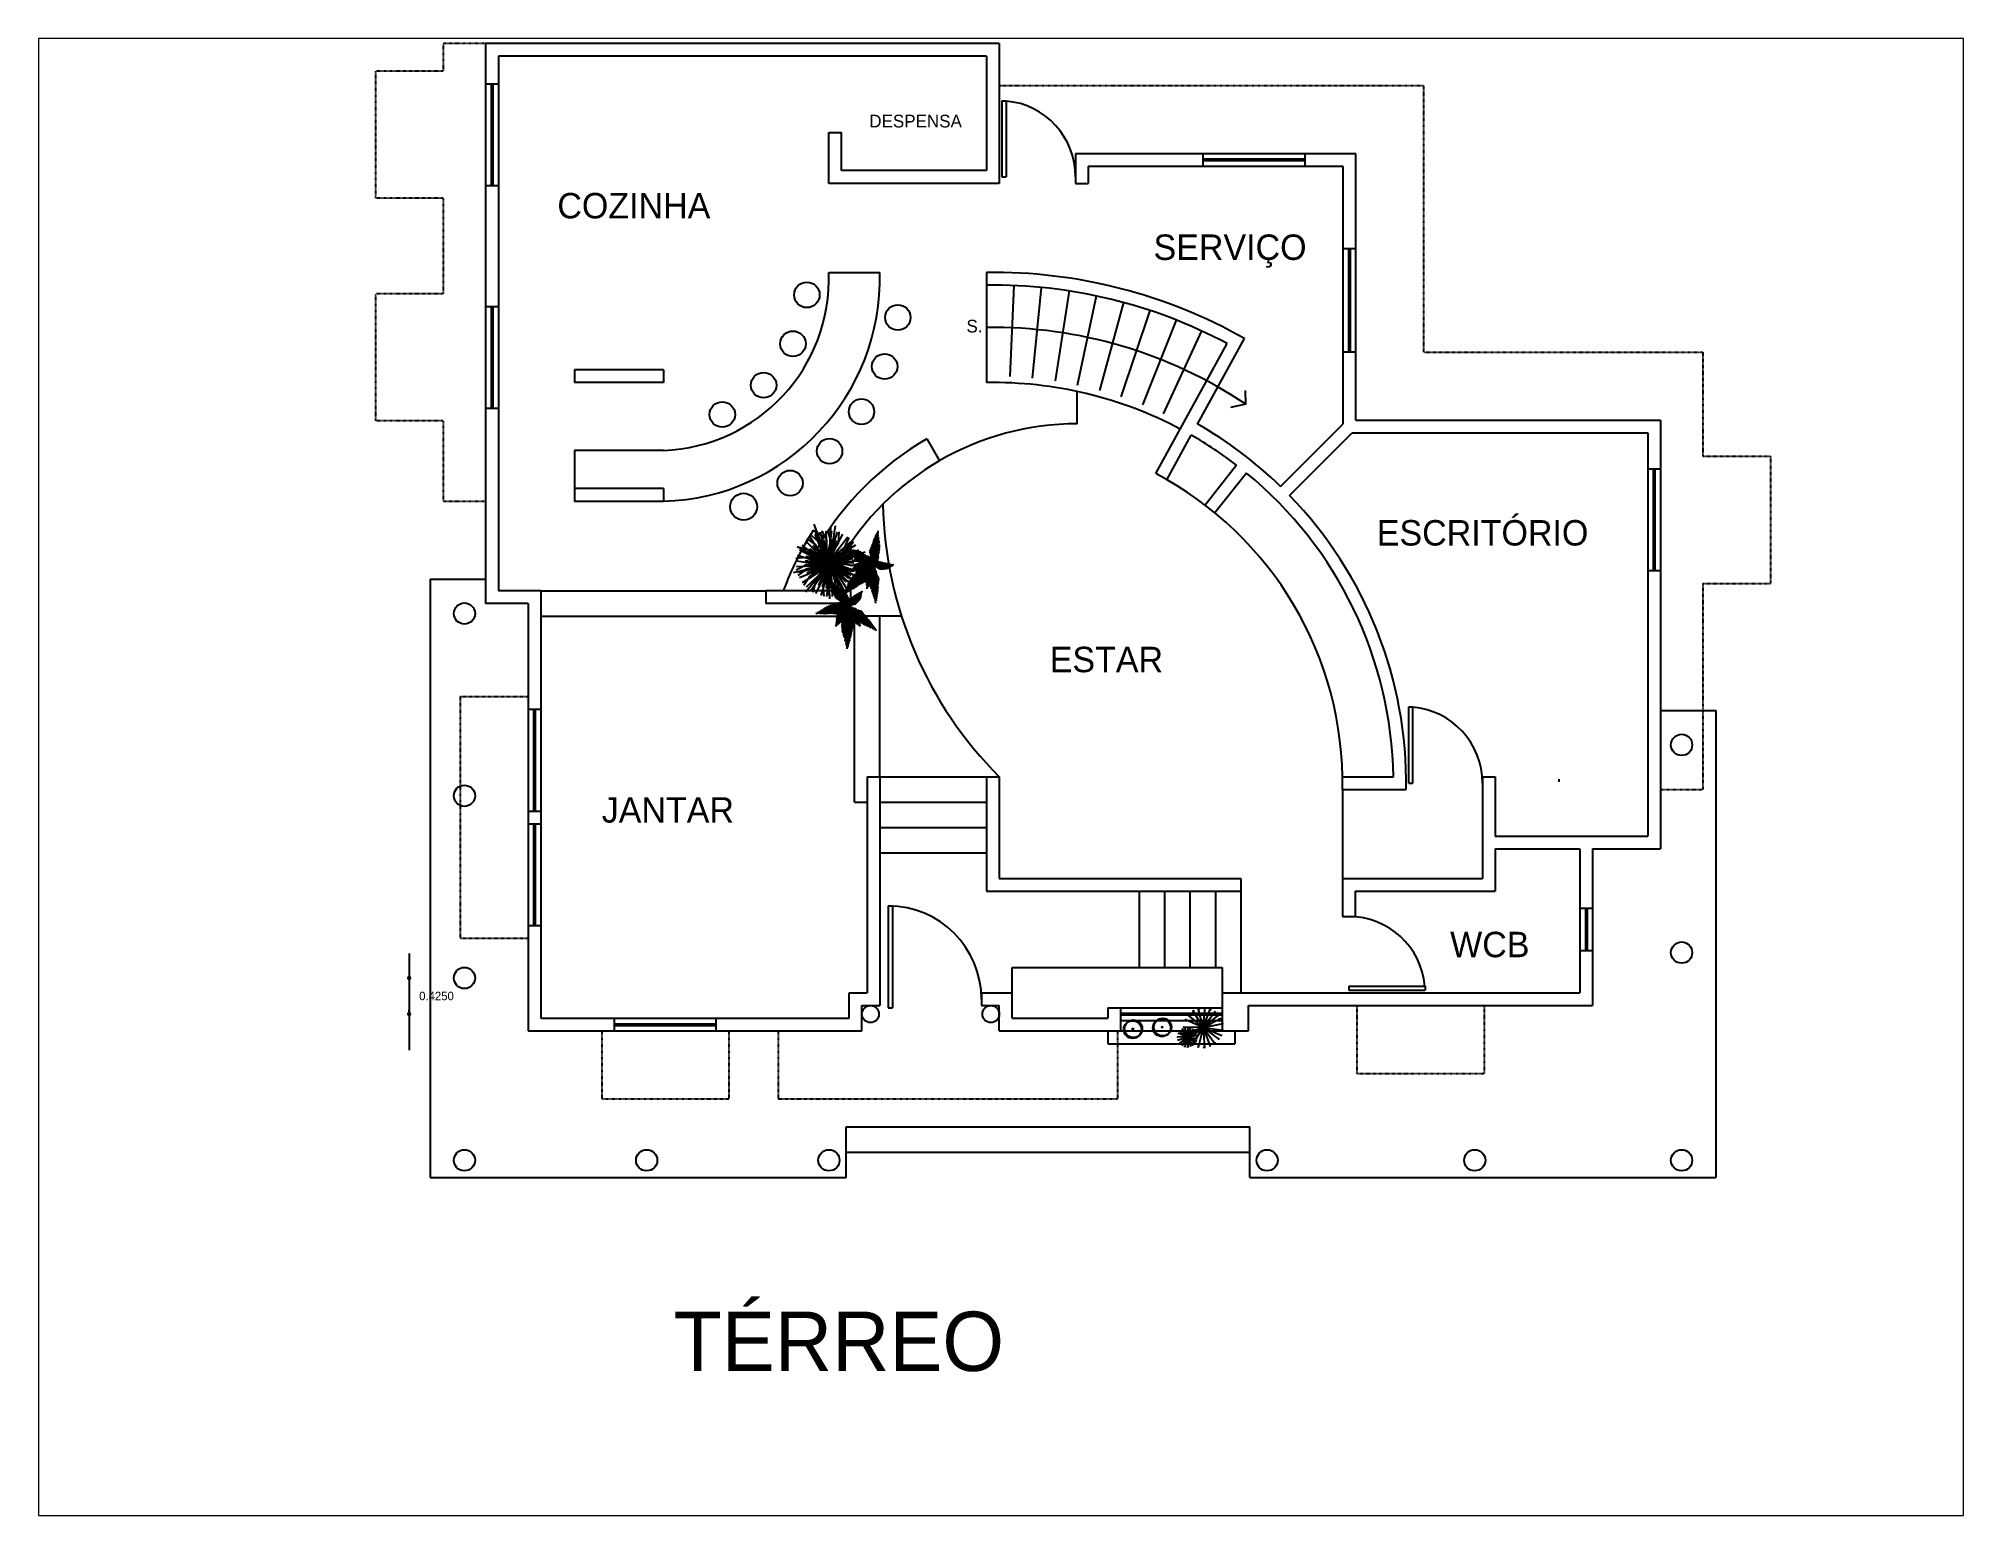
# Paper-space layout 'Layout2' of a CAD drawing. Header units: millimetres. Extents: x 26 to 236, y 20 to 181.
# The model-space entities are those that its viewports show. They can reach past a viewport. Long polylines and large blocks are cut down to what shows.
import ezdxf

# ---------------------------------------------------------------- set-up
doc = ezdxf.new("R2010")
doc.units = ezdxf.units.MM
doc.header["$LTSCALE"] = 0.15
doc.linetypes.add('0', pattern=[0])
doc.linetypes.add('DASHED2', pattern=[0.375, 0.25, -0.125])
doc.dimstyles.get("Standard").update_dxf_attribs({"dimtxt": 0.18, "dimasz": 0.18, "dimexe": 0.18, "dimexo": 0.0625, "dimgap": 0.09, "dimtad": 0, "dimtih": 1, "dimtoh": 1, "dimdec": 4, "dimzin": 0, "dimdsep": 46, "dimtxsty": 'Standard', "dimcen": 0.09, "dimadec": 0, "dimazin": 0, "dimtfac": 1, "dimtdec": 4, "dimtofl": 0, "dimtmove": 0, "dimatfit": 3, "dimfxl": 1, "dimtolj": 1, "dimtzin": 0, "dimarcsym": 0})

psp = doc.layouts.new('Layout2')

msp = doc.modelspace()

# ---------------------------------------------------------------- texts
at = {"ltscale": 0.15}
for s, height, p in [('COZINHA', 0.3, (202.92073, 174.7801)), ('SERVIÇO', 0.3, (209.9547, 174.29013)), ('ESCRITÓRIO', 0.3, (212.58872, 170.92064)), ('ESTAR', 0.3, (208.72984, 169.4262)), ('JANTAR', 0.3, (203.44435, 167.65157)), ('WCB', 0.3, (213.45404, 166.06373)), ('TÉRREO', 0.7, (204.29058, 161.18231))]:
    msp.add_text(s, height=height, dxfattribs=at).set_placement(p)
at = {"insert": (206.60117, 176.0027), "char_height": 0.15, "width": 1.403, "attachment_point": 1}
msp.add_mtext('{\\fParis|b0|i0|c0|p34;DESPENSA}', dxfattribs=at)
at = {"insert": (207.74747, 173.58412), "char_height": 0.15, "attachment_point": 1}
msp.add_mtext('{\\fParis|b0|i0|c0|p34;S.}', dxfattribs=at)

# ---------------------------------------------------------------- blocks, each defined once
blk = doc.blocks.new('_Dot')
at = {"color": 0, "lineweight": -2}
blk.add_line((-0.5, 0), (-1, 0), dxfattribs=at)
at = {"color": 0, "const_width": 0.5}
blk.add_lwpolyline([(-0.25, 0, 1), (0.25, 0, 1)], format="xyb", close=True, dxfattribs=at)
blk = doc.blocks.new('*D4')
at = {"color": 0, "lineweight": -2, "ltscale": 0.15}
blk.add_line((201.172, 165.768), (201.172, 165.443), dxfattribs=at)
at = {"layer": 'Defpoints', "color": 0, "ltscale": 0.15}
for p in [(201.172, 165.818), (201.172, 165.393), (201.172, 165.393)]:
    blk.add_point(p, dxfattribs=at)
at = {"color": 0, "lineweight": -2, "ltscale": 0.15, "xscale": 0.05, "yscale": 0.05, "zscale": 0.05}
for p, rotation in [((201.172, 165.818), 90), ((201.172, 165.393), 270)]:
    blk.add_blockref('_Dot', p, dxfattribs=dict(at, rotation=rotation))
at = {"color": 0, "ltscale": 0.15, "insert": (201.495, 165.606), "char_height": 0.1, "attachment_point": 5}
blk.add_mtext('\\A1;0.4250', dxfattribs=at)
blk = doc.blocks.new('JUNIPER1')
at = {"color": 104, "linetype": 'Continuous'}
for p, q in [((0.057, 0.369), (-0.041, 0.602)), ((0.064, 0.391), (-0.031, 0.624)), ((0.067, 0.413), (-0.021, 0.641)), ((0.07, 0.431), (-0.013, 0.667)), ((0.074, 0.453), (-0.004, 0.698)), ((0.076, 0.471), (0.006, 0.716)), ((0.079, 0.495), (0.013, 0.736)), ((0.082, 0.514), (0.023, 0.753)), ((0.085, 0.536), (0.031, 0.774)), ((0.087, 0.554), (0.035, 0.792)), ((0.09, 0.578), (0.047, 0.806)), ((0.093, 0.611), (0.055, 0.832)), ((0.097, 0.643), (0.065, 0.849)), ((0.069, 0.419), (0.185, 0.605)), ((0.071, 0.438), (0.18, 0.625)), ((0.1, 0.678), (0.073, 0.87)), ((0.104, 0.71), (0.078, 0.893)), ((0.078, 0.487), (0.174, 0.674)), ((0.079, 0.463), (0.159, 0.591)), ((0.082, 0.512), (0.169, 0.694)), ((0.084, 0.533), (0.166, 0.725)), ((0.084, 0.504), (0.146, 0.627)), ((0.107, 0.74), (0.087, 0.905)), ((0.089, 0.568), (0.162, 0.756)), ((0.092, 0.588), (0.125, 0.663)), ((0.108, 0.758), (0.095, 0.926)), ((0.096, 0.638), (0.155, 0.818)), ((0.1, 0.673), (0.15, 0.844)), ((0.1, 0.631), (0.123, 0.715)), ((0.113, 0.81), (0.107, 0.959)), ((0.108, 0.753), (0.142, 0.9)), ((0.114, 0.821), (0.139, 0.956)), ((-0.684, 0.415), (-0.816, 0.46)), ((-0.693, 0.419), (-0.801, 0.491)), ((-0.641, 0.393), (-0.791, 0.436)), ((-0.625, 0.384), (-0.775, 0.422)), ((-0.6, 0.371), (-0.768, 0.408)), ((-0.636, 0.39), (-0.752, 0.475)), ((-0.573, 0.357), (-0.749, 0.395)), ((-0.544, 0.342), (-0.734, 0.38)), ((-0.517, 0.327), (-0.723, 0.364)), ((-0.49, 0.312), (-0.703, 0.347)), ((-0.569, 0.355), (-0.7, 0.464)), ((-0.47, 0.301), (-0.695, 0.33)), ((-0.455, 0.292), (-0.68, 0.319)), ((-0.54, 0.339), (-0.676, 0.46)), ((-0.437, 0.282), (-0.665, 0.304)), ((-0.421, 0.273), (-0.654, 0.289)), ((-0.402, 0.262), (-0.638, 0.274)), ((-0.386, 0.253), (-0.627, 0.258)), ((-0.481, 0.307), (-0.62, 0.446)), ((-0.369, 0.242), (-0.603, 0.238)), ((-0.533, 0.34), (-0.597, 0.392)), ((-0.453, 0.291), (-0.592, 0.44)), ((-0.354, 0.233), (-0.583, 0.221)), ((-0.336, 0.222), (-0.571, 0.205)), ((-0.435, 0.281), (-0.564, 0.433)), ((-0.319, 0.207), (-0.555, 0.187)), ((-0.498, 0.318), (-0.552, 0.377)), ((-0.415, 0.27), (-0.545, 0.431)), ((-0.295, 0.191), (-0.526, 0.161)), ((-0.427, 0.281), (-0.513, 0.386)), ((-0.276, 0.179), (-0.51, 0.143)), ((-0.374, 0.246), (-0.5, 0.419)), ((-0.288, -0.04), (-0.499, 0.002)), ((-0.255, 0.163), (-0.498, 0.127)), ((-0.359, 0.236), (-0.481, 0.418)), ((-0.394, 0.262), (-0.478, 0.387)), ((-0.232, 0.147), (-0.475, 0.111)), ((-0.259, -0.033), (-0.462, 0.014)), ((-0.207, 0.129), (-0.461, 0.088)), ((-0.248, -0.03), (-0.455, 0.019)), ((-0.329, 0.218), (-0.444, 0.406)), ((-0.188, 0.116), (-0.439, 0.076)), ((-0.234, -0.026), (-0.433, 0.023)), ((-0.17, 0.101), (-0.431, 0.059)), ((-0.34, 0.226), (-0.426, 0.373)), ((-0.268, -0.033), (-0.424, 0.002)), ((-0.222, -0.024), (-0.422, 0.03)), ((-0.296, 0.197), (-0.4, 0.381)), ((-0.148, 0.086), (-0.4, 0.041)), ((-0.202, -0.013), (-0.391, 0.04)), ((-0.284, 0.189), (-0.387, 0.377)), ((-0.191, -0.017), (-0.385, 0.039)), ((-0.226, -0.021), (-0.385, 0.021)), ((-0.303, 0.204), (-0.384, 0.345)), ((-0.177, -0.014), (-0.371, 0.044)), ((-0.269, 0.179), (-0.364, 0.361)), ((-0.159, -0.01), (-0.352, 0.05)), ((-0.256, 0.17), (-0.347, 0.354)), ((-0.19, -0.012), (-0.343, 0.033)), ((-0.143, -0.007), (-0.338, 0.054)), ((-0.255, 0.174), (-0.328, 0.321)), ((-0.129, 0.072), (-0.327, 0.037)), ((-0.117, -0.002), (-0.316, 0.067)), ((-0.166, -0.01), (-0.316, 0.035)), ((-0.226, 0.158), (-0.31, 0.333)), ((-0.222, 0.147), (-0.306, 0.328)), ((-0.145, -0.008), (-0.303, 0.046)), ((-0.105, 0), (-0.301, 0.072)), ((-0.086, 0.003), (-0.29, 0.075)), ((-0.207, 0.137), (-0.289, 0.318)), ((-0.166, -0.004), (-0.286, 0.036)), ((-0.085, 0.003), (-0.282, 0.073)), ((-0.214, 0.149), (-0.28, 0.291)), ((-0.072, 0.006), (-0.275, 0.083)), ((-0.116, 0.062), (-0.272, 0.027)), ((-0.124, -0.004), (-0.27, 0.05)), ((-0.188, 0.124), (-0.267, 0.306)), ((-0.199, -0.019), (-0.262, 0.001)), ((-0.062, 0.007), (-0.261, 0.088)), ((-0.115, 0.006), (-0.258, 0.058)), ((-0.194, 0.13), (-0.256, 0.27)), ((-0.231, 0.153), (-0.256, 0.212)), ((-0.171, 0.112), (-0.249, 0.296)), ((-0.049, 0.009), (-0.242, 0.088)), ((-0.04, 0.011), (-0.237, 0.094)), ((-0.079, 0.011), (-0.237, 0.069)), ((-0.174, 0.113), (-0.233, 0.264)), ((-0.185, 0.132), (-0.231, 0.246)), ((-0.089, 0.003), (-0.222, 0.052)), ((-0.144, 0.093), (-0.215, 0.283)), ((-0.099, 0.048), (-0.203, 0.024)), ((-0.152, 0.098), (-0.201, 0.239)), ((-0.132, 0.084), (-0.198, 0.273)), ((-0.052, 0.007), (-0.198, 0.069)), ((-0.03, 0), (-0.19, 0.109)), ((-0.113, 0.07), (-0.184, 0.265)), ((-0.113, 0.069), (-0.182, 0.258)), ((-0.132, 0.094), (-0.181, 0.232)), ((-0.031, 0.017), (-0.174, 0.121)), ((-0.031, 0.012), (-0.169, 0.074)), ((-0.099, 0.059), (-0.163, 0.256)), ((-0.116, 0.072), (-0.16, 0.201)), ((-0.009, 0.017), (-0.159, -0.015)), ((-0.037, 0.014), (-0.156, 0.067)), ((-0.012, 0.021), (-0.152, -0.003)), ((-0.1, 0.002), (-0.151, 0.026)), ((-0.097, 0.067), (-0.15, 0.22)), ((-0.032, -0.007), (-0.15, 0.081)), ((-0.082, 0.036), (-0.149, 0.018)), ((0.004, 0.012), (-0.146, -0.02)), ((-0.088, 0.052), (-0.145, 0.246)), ((-0.034, -0.011), (-0.139, 0.065)), ((-0.125, 0.081), (-0.136, 0.132)), ((-0.076, 0.042), (-0.13, 0.231)), ((-0.081, 0.043), (-0.12, 0.188)), ((-0.031, 0.017), (-0.119, 0.074)), ((-0.067, 0.036), (-0.118, 0.229)), ((-0.069, 0.026), (-0.117, 0.012)), ((0.01, 0.153), (-0.115, 0.394)), ((0.015, 0.181), (-0.11, 0.431)), ((0.01, 0.007), (-0.108, -0.012)), ((-0.018, 0.014), (-0.104, 0.054)), ((0.022, 0.205), (-0.099, 0.446)), ((0.028, 0.228), (-0.095, 0.472)), ((0.004, 0.13), (-0.094, 0.318)), ((-0.031, 0.018), (-0.093, 0.049)), ((-0.012, 0.021), (-0.092, 0.002)), ((-0.058, 0.029), (-0.09, 0.166)), ((-0.059, 0.019), (-0.09, 0.009)), ((-0.06, 0.034), (-0.089, 0.153)), ((0.013, 0.003), (-0.089, -0.016)), ((0, 0.113), (-0.084, 0.259)), ((0.034, 0.26), (-0.08, 0.494)), ((0.04, 0.288), (-0.074, 0.523)), ((-0.024, 0), (-0.073, -0.133)), ((-0.016, 0.016), (-0.072, 0.042)), ((-0.02, 0.001), (-0.067, -0.145)), ((0.047, 0.315), (-0.064, 0.54)), ((-0.006, 0.091), (-0.063, 0.189)), ((-0.045, 0.019), (-0.063, 0.105)), ((-0.05, 0.031), (-0.061, 0.094)), ((-0.009, 0.009), (-0.056, -0.136)), ((0.052, 0.339), (-0.054, 0.563)), ((-0.04, 0.018), (-0.052, 0.074)), ((-0.01, 0.016), (-0.051, 0.036)), ((-0.011, 0.07), (-0.05, 0.131)), ((-0.045, 0.002), (-0.048, -0.049)), ((-0.024, 0), (-0.048, -0.078)), ((-0.015, 0.053), (-0.044, 0.097)), ((-0.036, 0.013), (-0.044, 0.055)), ((-0.001, 0.012), (-0.043, -0.1)), ((-0.015, 0.008), (-0.041, -0.012)), ((-0.018, 0.04), (-0.037, 0.069)), ((-0.028, 0.006), (-0.036, 0.035)), ((-0.035, 0.005), (-0.006, 0.137)), ((-0.032, 0.004), (-0.033, -0.033)), ((-0.031, 0.004), (0.005, 0.154)), ((0.004, 0.013), (-0.031, -0.085)), ((-0.001, 0.017), (-0.03, 0.029)), ((-0.024, 0.005), (0.016, 0.205)), ((-0.022, 0.006), (-0.022, -0.019)), ((-0.019, 0.004), (0.004, 0.022)), ((-0.016, 0.015), (0.018, 0.038)), ((-0.015, 0.013), (0.026, 0.213)), ((-0.013, 0.027), (0.055, 0.074)), ((-0.011, 0), (0.074, -0.007)), ((-0.01, 0.012), (0.01, 0.12)), ((-0.009, 0.043), (0.099, 0.123)), ((-0.006, 0.054), (0.145, 0.173)), ((-0.005, 0.047), (0.088, 0.116)), ((-0.005, 0.035), (0.047, 0.068)), ((-0.004, 0.071), (0.108, 0.16)), ((-0.003, 0.066), (0.142, 0.185)), ((0, 0.082), (0.15, 0.206)), ((0.004, 0.095), (0.153, 0.227)), ((0.007, 0.112), (0.148, 0.247)), ((0.008, 0.113), (0.153, 0.252)), ((0.009, 0.116), (0.105, 0.205)), ((0.011, 0.095), (0.126, 0.201)), ((0.013, 0.137), (0.155, 0.268)), ((0.013, 0.129), (0.054, 0.157)), ((0.017, 0.152), (0.158, 0.289)), ((0.018, -0.009), (0.02, 0.01)), ((0.019, 0.161), (0.125, 0.26)), ((0.023, 0.14), (0.126, 0.237)), ((0.025, 0.187), (0.158, 0.328)), ((0.025, 0.19), (0.136, 0.301)), ((0.026, -0.01), (0.03, 0.019)), ((0.029, 0.208), (0.16, 0.349)), ((0.032, 0.215), (0.133, 0.326)), ((0.034, 0.231), (0.164, 0.376)), ((0.037, 0.207), (0.12, 0.292)), ((0.037, -0.011), (0.043, 0.029)), ((0.038, 0.25), (0.166, 0.397)), ((0.04, 0.261), (0.083, 0.307)), ((0.042, 0.243), (0.143, 0.358)), ((0.046, 0.292), (0.175, 0.448)), ((0.046, 0.258), (0.169, 0.402)), ((0.049, 0.308), (0.175, 0.467)), ((0.05, 0.293), (0.153, 0.417)), ((0.051, -0.013), (0.063, 0.047)), ((0.053, 0.327), (0.181, 0.496)), ((0.056, 0.342), (0.18, 0.51)), ((0.059, 0.352), (0.154, 0.482)), ((0.063, 0.382), (0.187, 0.563)), ((0.066, 0.396), (0.164, 0.535)), ((0.066, -0.015), (0.084, 0.074)), ((0.077, -0.016), (0.107, 0.091)), ((0.092, -0.017), (0.132, 0.118)), ((0.11, -0.018), (0.153, 0.119)), ((0.126, -0.021), (0.168, 0.111)), ((0.141, -0.022), (0.184, 0.112)), ((0.161, -0.024), (0.204, 0.102)), ((0.179, -0.025), (0.223, 0.101)), ((0.197, -0.027), (0.238, 0.095)), ((0.212, -0.027), (0.256, 0.09)), ((0.23, -0.028), (0.283, 0.085)), ((0.246, -0.031), (0.301, 0.079)), ((0.259, -0.031), (0.316, 0.073)), ((0.27, -0.031), (0.334, 0.07)), ((0.283, -0.03), (0.355, 0.067)), ((0.294, -0.03), (0.37, 0.061)), ((0.308, -0.03), (0.385, 0.057)), ((0.319, -0.029), (0.4, 0.052)), ((0.331, -0.029), (0.415, 0.048)), ((0.342, -0.028), (0.428, 0.046)), ((0.356, -0.027), (0.442, 0.039)), ((0.375, -0.026), (0.461, 0.035)), ((0.393, -0.024), (0.475, 0.029)), ((0.413, -0.023), (0.491, 0.026)), ((0.431, -0.021), (0.506, 0.024)), ((0.448, -0.019), (0.518, 0.019)), ((0.458, -0.018), (0.533, 0.015)), ((0.486, -0.015), (0.557, 0.01)), ((-0.627, -0.547), (-0.82, -0.682)), ((-0.567, -0.483), (-0.783, -0.614)), ((-0.538, -0.452), (-0.765, -0.58)), ((-0.519, -0.433), (-0.746, -0.547)), ((-0.631, -0.552), (-0.746, -0.783)), ((-0.498, -0.411), (-0.737, -0.522)), ((-0.604, -0.522), (-0.723, -0.773)), ((-0.625, -0.538), (-0.711, -0.603)), ((-0.455, -0.367), (-0.707, -0.469)), ((-0.438, -0.351), (-0.698, -0.445)), ((-0.576, -0.493), (-0.696, -0.754)), ((-0.585, -0.14), (-0.684, -0.164)), ((-0.586, -0.501), (-0.676, -0.55)), ((-0.556, -0.471), (-0.673, -0.749)), ((-0.516, -0.424), (-0.672, -0.497)), ((-0.405, -0.318), (-0.67, -0.402)), ((-0.481, -0.387), (-0.66, -0.452)), ((-0.578, -0.138), (-0.659, -0.191)), ((-0.541, -0.123), (-0.655, -0.143)), ((-0.54, -0.454), (-0.654, -0.735)), ((-0.521, -0.435), (-0.631, -0.72)), ((-0.544, -0.125), (-0.63, -0.19)), ((-0.488, -0.104), (-0.629, -0.118)), ((-0.418, -0.33), (-0.625, -0.391)), ((-0.368, -0.284), (-0.624, -0.354)), ((-0.465, -0.095), (-0.618, -0.107)), ((-0.354, -0.27), (-0.615, -0.339)), ((-0.532, -0.12), (-0.611, -0.189)), ((-0.505, -0.418), (-0.608, -0.711)), ((-0.513, -0.113), (-0.597, -0.193)), ((-0.417, -0.079), (-0.589, -0.081)), ((-0.337, -0.255), (-0.588, -0.315)), ((-0.484, -0.397), (-0.585, -0.696)), ((-0.491, -0.105), (-0.578, -0.189)), ((-0.379, -0.291), (-0.576, -0.346)), ((-0.394, -0.071), (-0.574, -0.068)), ((-0.322, -0.241), (-0.574, -0.296)), ((-0.468, -0.38), (-0.562, -0.687)), ((-0.468, -0.096), (-0.56, -0.189)), ((-0.379, -0.066), (-0.559, -0.055)), ((-0.362, -0.061), (-0.552, -0.044)), ((-0.446, -0.089), (-0.542, -0.191)), ((-0.296, -0.207), (-0.534, -0.255)), ((-0.463, -0.091), (-0.531, -0.099)), ((-0.449, -0.362), (-0.53, -0.662)), ((-0.328, -0.051), (-0.528, -0.024)), ((-0.282, -0.206), (-0.528, -0.252)), ((-0.326, -0.239), (-0.527, -0.283)), ((-0.315, -0.047), (-0.521, -0.013)), ((-0.425, -0.081), (-0.52, -0.189)), ((-0.265, -0.19), (-0.509, -0.233)), ((-0.432, -0.083), (-0.503, -0.08)), ((-0.408, -0.076), (-0.502, -0.194)), ((-0.432, -0.345), (-0.502, -0.643)), ((-0.376, -0.062), (-0.5, -0.052)), ((-0.349, -0.053), (-0.491, -0.03)), ((-0.395, -0.072), (-0.487, -0.192)), ((-0.242, -0.17), (-0.486, -0.209)), ((-0.413, -0.327), (-0.479, -0.633)), ((-0.281, -0.195), (-0.474, -0.231)), ((-0.381, -0.067), (-0.469, -0.192)), ((-0.222, -0.153), (-0.468, -0.19)), ((-0.299, -0.042), (-0.463, -0.007)), ((-0.388, -0.31), (-0.452, -0.619)), ((-0.368, -0.063), (-0.451, -0.194)), ((-0.189, -0.125), (-0.44, -0.151)), ((-0.251, -0.176), (-0.44, -0.207)), ((-0.351, -0.058), (-0.432, -0.194)), ((-0.224, -0.156), (-0.425, -0.18)), ((-0.174, -0.112), (-0.422, -0.132)), ((-0.338, -0.054), (-0.414, -0.196)), ((-0.361, -0.284), (-0.41, -0.59)), ((-0.15, -0.093), (-0.408, -0.117)), ((-0.251, -0.164), (-0.402, -0.184)), ((-0.148, -0.092), (-0.398, -0.116)), ((-0.132, -0.078), (-0.389, -0.093)), ((-0.323, -0.049), (-0.388, -0.193)), ((-0.198, -0.132), (-0.383, -0.148)), ((-0.339, -0.264), (-0.383, -0.576)), ((-0.292, -0.215), (-0.372, -0.227)), ((-0.119, -0.067), (-0.371, -0.074)), ((-0.186, -0.108), (-0.368, -0.124)), ((-0.31, -0.046), (-0.367, -0.191)), ((-0.312, -0.242), (-0.36, -0.566)), ((-0.295, -0.042), (-0.348, -0.194)), ((-0.104, -0.054), (-0.348, -0.059)), ((-0.092, -0.045), (-0.341, -0.045)), ((-0.141, -0.073), (-0.341, -0.088)), ((-0.285, -0.218), (-0.332, -0.542)), ((-0.275, -0.04), (-0.326, -0.195)), ((-0.154, -0.095), (-0.322, -0.108)), ((-0.255, -0.192), (-0.3, -0.532)), ((-0.254, -0.035), (-0.294, -0.192)), ((-0.107, -0.061), (-0.292, -0.061)), ((-0.232, -0.173), (-0.277, -0.508)), ((-0.236, -0.031), (-0.272, -0.193)), ((-0.081, -0.035), (-0.256, -0.03)), ((-0.208, -0.155), (-0.254, -0.503)), ((-0.215, -0.028), (-0.253, -0.195)), ((-0.11, -0.27), (-0.251, -0.431)), ((-0.117, -0.296), (-0.249, -0.458)), ((-0.098, -0.229), (-0.244, -0.384)), ((-0.101, -0.241), (-0.243, -0.393)), ((-0.12, -0.309), (-0.243, -0.469)), ((-0.053, -0.01), (-0.242, -0.178)), ((-0.088, -0.037), (-0.239, -0.033)), ((-0.128, -0.344), (-0.238, -0.5)), ((-0.091, -0.205), (-0.237, -0.35)), ((-0.094, -0.216), (-0.237, -0.363)), ((-0.057, -0.006), (-0.234, -0.153)), ((-0.167, -0.104), (-0.232, -0.1)), ((-0.132, -0.362), (-0.232, -0.512)), ((-0.193, -0.023), (-0.231, -0.191)), ((-0.089, -0.181), (-0.23, -0.318)), ((-0.135, -0.377), (-0.228, -0.531)), ((-0.037, -0.01), (-0.226, -0.178)), ((-0.081, -0.174), (-0.226, -0.314)), ((-0.113, -0.28), (-0.225, -0.404)), ((-0.14, -0.401), (-0.224, -0.55)), ((-0.076, -0.16), (-0.223, -0.299)), ((-0.182, -0.131), (-0.221, -0.469)), ((-0.071, -0.143), (-0.219, -0.28)), ((-0.128, -0.328), (-0.219, -0.44)), ((-0.15, -0.45), (-0.217, -0.589)), ((-0.056, -0.102), (-0.216, -0.24)), ((-0.065, -0.127), (-0.216, -0.265)), ((-0.106, -0.248), (-0.214, -0.366)), ((-0.052, -0.091), (-0.213, -0.225)), ((-0.154, -0.474), (-0.212, -0.604)), ((-0.095, -0.206), (-0.211, -0.322)), ((-0.041, -0.06), (-0.21, -0.197)), ((-0.046, -0.073), (-0.21, -0.213)), ((-0.17, -0.018), (-0.206, -0.196)), ((-0.037, -0.05), (-0.206, -0.182)), ((-0.134, -0.357), (-0.205, -0.459)), ((-0.045, -0.072), (-0.204, -0.208)), ((-0.163, -0.53), (-0.203, -0.639)), ((-0.029, -0.029), (-0.2, -0.158)), ((-0.085, -0.17), (-0.2, -0.28)), ((-0.033, -0.038), (-0.198, -0.166)), ((-0.065, -0.129), (-0.191, -0.24)), ((-0.158, -0.112), (-0.189, -0.378)), ((-0.151, -0.015), (-0.188, -0.19)), ((-0.074, -0.149), (-0.188, -0.256)), ((-0.144, -0.416), (-0.182, -0.476)), ((-0.063, -0.096), (-0.18, -0.195)), ((-0.153, -0.446), (-0.18, -0.51)), ((-0.049, -0.062), (-0.179, -0.171)), ((-0.059, -0.109), (-0.178, -0.209)), ((-0.029, -0.014), (-0.177, -0.136)), ((-0.08, -0.145), (-0.174, -0.229)), ((-0.065, -0.023), (-0.173, -0.016)), ((-0.17, -0.569), (-0.164, -0.666)), ((-0.132, -0.013), (-0.169, -0.195)), ((-0.164, -0.534), (-0.151, -0.64)), ((-0.162, -0.521), (-0.142, -0.624)), ((-0.08, -0.025), (-0.16, -0.017)), ((-0.032, -0.041), (-0.159, -0.137)), ((-0.159, -0.5), (-0.132, -0.613)), ((-0.057, -0.006), (-0.157, -0.098)), ((-0.142, -0.099), (-0.157, -0.31)), ((-0.047, -0.076), (-0.156, -0.167)), ((-0.155, -0.478), (-0.125, -0.596)), ((-0.025, -0.018), (-0.153, -0.128)), ((-0.15, -0.453), (-0.116, -0.58)), ((-0.026, -0.021), (-0.149, -0.11)), ((-0.146, -0.431), (-0.105, -0.565)), ((-0.028, -0.068), (-0.145, -0.242)), ((-0.111, -0.008), (-0.144, -0.187)), ((-0.028, -0.1), (-0.143, -0.28)), ((-0.142, -0.408), (-0.096, -0.545)), ((-0.028, -0.082), (-0.14, -0.255)), ((-0.028, -0.115), (-0.14, -0.304)), ((-0.138, -0.391), (-0.082, -0.532)), ((-0.03, -0.025), (-0.136, -0.102)), ((-0.136, -0.378), (-0.077, -0.518)), ((-0.028, -0.136), (-0.135, -0.33)), ((-0.061, -0.017), (-0.133, -0.013)), ((-0.027, -0.163), (-0.133, -0.348)), ((-0.133, -0.363), (-0.068, -0.502)), ((-0.083, -0.182), (-0.132, -0.226)), ((-0.027, -0.134), (-0.131, -0.323)), ((-0.027, -0.181), (-0.13, -0.372)), ((-0.119, -0.081), (-0.129, -0.223)), ((-0.129, -0.35), (-0.057, -0.487)), ((-0.126, -0.333), (-0.048, -0.471)), ((-0.123, -0.32), (-0.037, -0.457)), ((-0.026, -0.22), (-0.121, -0.413)), ((-0.035, -0.118), (-0.12, -0.267)), ((-0.119, -0.305), (-0.027, -0.433)), ((-0.093, -0.005), (-0.118, -0.146)), ((-0.026, -0.244), (-0.118, -0.437)), ((-0.025, -0.271), (-0.115, -0.467)), ((-0.115, -0.291), (-0.018, -0.413)), ((-0.028, -0.055), (-0.114, -0.175)), ((-0.029, -0.303), (-0.114, -0.496)), ((-0.026, -0.087), (-0.113, -0.217)), ((-0.024, -0.292), (-0.113, -0.49)), ((-0.035, -0.17), (-0.112, -0.306)), ((-0.111, -0.276), (-0.007, -0.398)), ((-0.022, -0.34), (-0.109, -0.547)), ((-0.054, -0.013), (-0.107, -0.009)), ((-0.026, -0.223), (-0.106, -0.377)), ((-0.027, -0.191), (-0.105, -0.33)), ((-0.031, -0.061), (-0.104, -0.164)), ((-0.021, -0.358), (-0.104, -0.568)), ((-0.103, -0.258), (0.005, -0.38)), ((-0.02, -0.379), (-0.103, -0.601)), ((-0.098, -0.064), (-0.102, -0.156)), ((-0.028, -0.14), (-0.1, -0.265)), ((-0.029, -0.285), (-0.1, -0.441)), ((-0.022, -0.009), (-0.099, -0.063)), ((-0.019, -0.397), (-0.099, -0.615)), ((-0.052, -0.085), (-0.098, -0.117)), ((-0.097, -0.237), (0.02, -0.35)), ((-0.027, -0.253), (-0.097, -0.403)), ((-0.025, -0.342), (-0.095, -0.507)), ((-0.033, -0.246), (-0.093, -0.363)), ((-0.016, -0.442), (-0.093, -0.675)), ((-0.08, -0.003), (-0.092, -0.118)), ((-0.091, -0.22), (0.031, -0.332)), ((-0.031, -0.017), (-0.089, -0.056)), ((-0.084, -0.2), (0.042, -0.317)), ((-0.028, -0.037), (-0.083, -0.108)), ((-0.082, -0.051), (-0.083, -0.117)), ((-0.02, -0.408), (-0.081, -0.577)), ((-0.013, -0.484), (-0.081, -0.719)), ((-0.042, -0.005), (-0.08, -0.005)), ((-0.016, -0.458), (-0.078, -0.637)), ((-0.077, -0.179), (0.05, -0.296)), ((-0.034, -0.049), (-0.076, -0.1)), ((-0.022, -0.005), (-0.073, -0.041)), ((-0.011, -0.504), (-0.071, -0.739)), ((-0.061, -0.001), (-0.07, -0.078)), ((-0.069, -0.04), (-0.069, -0.083)), ((-0.069, -0.156), (0.067, -0.276)), ((-0.03, -0.031), (-0.066, -0.079)), ((-0.063, -0.139), (0.071, -0.258)), ((-0.029, -0.154), (-0.062, -0.197)), ((-0.012, -0.534), (-0.059, -0.696)), ((-0.018, 0), (-0.057, -0.027)), ((-0.028, -0.023), (-0.056, -0.058)), ((-0.055, -0.121), (0.084, -0.244)), ((-0.023, -0.305), (-0.054, -0.367)), ((-0.006, -0.56), (-0.054, -0.79)), ((-0.048, -0.1), (0.09, -0.218)), ((-0.028, -0.011), (-0.046, -0.037)), ((-0.042, -0.083), (0.067, -0.175)), ((-0.037, -0.071), (0.056, -0.139)), ((-0.034, -0.021), (-0.032, -0.228)), ((-0.034, -0.021), (-0.028, -0.144)), ((-0.03, -0.021), (-0.021, -0.248)), ((-0.03, -0.054), (0.033, -0.1)), ((-0.024, -0.038), (0.019, -0.066)), ((-0.022, -0.01), (-0.013, -0.237)), ((-0.02, -0.05), (0.005, -0.074)), ((-0.02, -0.065), (0.018, -0.103)), ((-0.02, -0.083), (0.032, -0.138)), ((-0.02, -0.134), (0.096, -0.264)), ((-0.02, -0.153), (0.12, -0.325)), ((-0.02, -0.18), (0.158, -0.399)), ((-0.019, -0.026), (0.012, -0.045)), ((-0.019, -0.108), (0.059, -0.195)), ((-0.019, -0.239), (0.155, -0.46)), ((-0.019, -0.266), (0.158, -0.489)), ((-0.018, -0.212), (0.163, -0.441)), ((-0.018, -0.301), (0.148, -0.517)), ((-0.017, -0.334), (0.15, -0.55)), ((-0.017, -0.365), (0.144, -0.572)), ((-0.016, -0.007), (-0.015, -0.179)), ((-0.016, -0.016), (0.005, -0.029)), ((-0.016, -0.392), (0.14, -0.599)), ((-0.015, -0.452), (0.132, -0.672)), ((-0.013, -0.425), (0.137, -0.645)), ((-0.013, -0.476), (0.127, -0.694)), ((-0.012, -0.497), (0.125, -0.724)), ((-0.01, -0.521), (0.124, -0.76)), ((-0.008, -0.542), (0.119, -0.782)), ((-0.005, -0.568), (0.116, -0.806)), ((-0.004, -0.009), (0.122, -0.016)), ((-0.001, -0.013), (0.023, -0.03)), ((0.006, -0.016), (0.132, -0.023)), ((0.007, -0.015), (0.04, -0.04)), ((0.008, -0.02), (0.126, -0.031)), ((0.008, -0.02), (0.076, -0.022)), ((0.012, -0.016), (0.057, -0.05)), ((0.014, -0.015), (0.082, -0.066)), ((0.024, -0.021), (0.074, -0.06)), ((0.025, -0.016), (0.135, -0.096)), ((0.029, -0.019), (0.124, -0.087)), ((0.032, -0.017), (0.189, -0.127)), ((0.04, -0.018), (0.194, -0.123)), ((0.042, -0.016), (0.159, -0.098)), ((0.05, -0.019), (0.209, -0.127)), ((0.059, -0.02), (0.222, -0.126)), ((0.064, -0.026), (0.191, -0.107)), ((0.07, -0.02), (0.228, -0.119)), ((0.071, -0.021), (0.234, -0.123)), ((0.073, -0.021), (0.18, -0.09)), ((0.082, -0.023), (0.122, -0.053)), ((0.086, -0.023), (0.243, -0.123)), ((0.094, -0.03), (0.209, -0.103)), ((0.096, -0.024), (0.256, -0.122)), ((0.102, -0.024), (0.22, -0.098)), ((0.118, -0.025), (0.275, -0.117)), ((0.12, -0.025), (0.247, -0.102)), ((0.132, -0.026), (0.287, -0.116)), ((0.137, -0.033), (0.233, -0.091)), ((0.138, -0.028), (0.258, -0.096)), ((0.147, -0.027), (0.303, -0.115)), ((0.157, -0.032), (0.28, -0.101)), ((0.159, -0.028), (0.315, -0.115)), ((0.165, -0.028), (0.216, -0.058)), ((0.167, -0.033), (0.32, -0.117)), ((0.185, -0.029), (0.346, -0.115)), ((0.188, -0.032), (0.316, -0.101)), ((0.195, -0.03), (0.356, -0.113)), ((0.207, -0.03), (0.374, -0.114)), ((0.216, -0.03), (0.38, -0.111)), ((0.223, -0.032), (0.35, -0.094)), ((0.241, -0.031), (0.412, -0.11)), ((0.25, -0.032), (0.382, -0.095)), ((0.263, -0.031), (0.431, -0.102)), ((0.274, -0.031), (0.438, -0.095)), ((0.291, -0.033), (0.407, -0.082)), ((0.303, -0.03), (0.459, -0.085)), ((0.315, -0.032), (0.416, -0.067)), ((0.318, -0.029), (0.465, -0.078)), ((0.33, -0.029), (0.479, -0.07)), ((0.35, -0.028), (0.492, -0.063)), ((0.363, -0.028), (0.421, -0.045)), ((0.389, -0.028), (0.446, -0.036)), ((0.39, -0.025), (0.518, -0.049)), ((0.41, -0.023), (0.528, -0.042)), ((0.455, -0.019), (0.55, -0.028)), ((0.492, -0.015), (0.576, -0.018)), ((-0.778, -0.716), (-0.903, -0.831)), ((-0.82, -0.764), (-0.894, -0.875)), ((-0.769, -0.706), (-0.871, -0.86)), ((-0.722, -0.654), (-0.866, -0.773)), ((-0.656, -0.579), (-0.834, -0.711)), ((-0.727, -0.659), (-0.834, -0.836)), ((-0.712, -0.641), (-0.811, -0.822)), ((-0.687, -0.614), (-0.792, -0.817)), ((-0.66, -0.584), (-0.769, -0.797)), ((-0.171, -0.577), (-0.2, -0.674)), ((-0.003, -0.587), (-0.044, -0.81)), ((-0.007, -0.579), (-0.038, -0.73)), ((-0.001, -0.61), (-0.033, -0.842)), ((0.003, -0.649), (-0.022, -0.874)), ((0.005, -0.672), (-0.009, -0.763)), ((-0.003, -0.589), (0.111, -0.828)), ((-0.001, -0.613), (0.109, -0.852)), ((0.013, -0.727), (0, -0.938)), ((0.002, -0.634), (0.109, -0.873)), ((0.005, -0.661), (0.101, -0.892)), ((0.008, -0.72), (0.006, -0.817)), ((0.009, -0.697), (0.099, -0.922)), ((0.017, -0.765), (0.01, -0.964)), ((0.013, -0.732), (0.093, -0.944)), ((0.018, -0.77), (0.091, -0.968)), ((0.023, -0.806), (0.091, -0.995)), ((0.027, -0.839), (0.086, -1.011)), ((0.029, -0.854), (0.031, -1.022)), ((0.03, -0.86), (0.083, -1.035)), ((0.038, -0.916), (0.08, -1.075)), ((0.04, -0.928), (0.048, -1.081))]:
    blk.add_line(p, q, dxfattribs=at)
at = {"color": 100, "linetype": 'Continuous'}
for p, q in [((-0.034, 0.013), (-0.194, 0.122)), ((-0.013, 0.021), (0.033, 0.053)), ((-0.01, 0.012), (0.032, 0.192)), ((-0.012, -0.006), (-0.009, -0.158)), ((-0.009, -0.003), (0.09, -0.013))]:
    blk.add_line(p, q, dxfattribs=at)
for points in [[(0.13, 1.017), (0.082, 0.468), (0.031, 0.239), (-0.028, -0.001)], [(0.13, 1.017), (0.082, 0.416), (-0.02, -0.001)], [(-0.938, -0.9), (-0.45, -0.338), (-0.038, 0)], [(-0.858, 0.503), (-0.352, 0.249), (-0.023, 0.003)], [(-0.858, 0.503), (-0.396, 0.267), (-0.215, 0.136), (-0.026, -0.006)], [(-0.712, -0.191), (-0.324, -0.035), (0.003, 0.018)], [(-0.712, -0.191), (-0.354, -0.052), (-0.178, -0.019), (0.011, 0.011)], [(-0.19, -0.712), (-0.132, -0.333), (-0.072, -0.164), (-0.004, 0.015)], [(-0.19, -0.712), (-0.131, -0.298), (-0.014, 0.012)], [(-0.938, -0.9), (-0.488, -0.388), (-0.266, -0.2), (-0.028, -0.007)], [(0.071, -1.144), (-0.026, -0.484), (-0.028, -0.005)], [(0.071, -1.144), (-0.014, -0.54), (-0.019, -0.278), (-0.02, -0.002)], [(0.601, -0.002), (0.296, -0.036), (0.148, -0.023), (-0.01, -0.006)], [(0.601, -0.002), (0.27, -0.042), (-0.004, -0.013)]]:
    blk.add_lwpolyline(points, dxfattribs=at)
blk = doc.blocks.new('PINO1')
at = {"color": 100, "linetype": '0'}
for p, q in [((-0.006, 0.013), (-0.435, 1.181)), ((0.018, -0.013), (-0.271, 0.674)), ((0.016, -0.014), (-0.149, 0.713)), ((0.008, -0.014), (0.229, 0.698)), ((0.011, -0.014), (0.104, 0.725)), ((0.012, 0), (0.061, 1.083)), ((0.024, 0.025), (0.195, 1.134)), ((0.043, 0), (-0.943, 0.51)), ((0.026, 0.001), (-0.718, -0.035)), ((0.026, -0.001), (-0.713, 0.092)), ((0.026, 0.004), (-0.701, -0.162)), ((0.026, -0.004), (-0.686, 0.217)), ((0.025, 0.006), (-0.662, -0.283)), ((0.025, -0.006), (-0.638, 0.335)), ((0.024, 0.008), (-0.603, -0.396)), ((0.024, -0.008), (-0.57, 0.442)), ((0.022, -0.01), (-0.484, 0.537)), ((0.02, 0.011), (-0.43, -0.582)), ((0.018, 0.013), (-0.322, -0.65)), ((0.016, 0.014), (-0.204, -0.698)), ((0.014, 0.014), (-0.08, -0.725)), ((-0.018, 0), (0.019, -1.045)), ((-0.002, -0.004), (0.725, 0.162)), ((-0.002, -0.001), (0.742, 0.035)), ((-0.001, -0.006), (0.686, 0.283)), ((-0.001, 0.006), (0.662, -0.335)), ((-0.001, 0.004), (0.71, -0.217)), ((0.001, -0.008), (0.627, 0.396)), ((0.001, 0.008), (0.594, -0.442)), ((0.002, -0.01), (0.549, 0.496)), ((0.002, 0.01), (0.509, -0.537)), ((0.006, 0), (0.967, 0.37)), ((0.006, 0.013), (0.295, -0.674)), ((0.011, 0.014), (0.047, -0.73)), ((0.018, 0.013), (0.578, -1.033)), ((0.024, 0.013), (1.083, 0.357)), ((0.018, -0.013), (-1.065, -0.268)), ((0.018, -0.013), (-0.702, -0.847)), ((0.018, -0.025), (0.493, -0.994))]:
    blk.add_line(p, q, dxfattribs=at)
at = {"color": 3, "linetype": '0'}
blk.add_line((-0.006, 0.051), (-0.42, 1.007), dxfattribs=at)
at = {"color": 104, "linetype": '0'}
for points in [[(-0.012, 0.03), (-0.348, 0.314), (-0.689, 0.689)], [(-0.03, 0.051), (-0.225, 0.255), (-0.395, 0.574), (-0.663, 0.752)], [(-0.007, 0.033), (-0.288, 0.37), (-0.558, 0.799)], [(-0.023, 0.055), (-0.18, 0.289), (-0.292, 0.633), (-0.525, 0.855)], [(0.005, 0.035), (-0.144, 0.449), (-0.251, 0.944)], [(-0.008, 0.058), (-0.075, 0.332), (-0.063, 0.693), (-0.205, 0.982)], [(0.011, 0.035), (-0.064, 0.468), (-0.083, 0.975)], [(0, 0.058), (-0.018, 0.339), (0.056, 0.693), (-0.034, 1.001)], [(0.015, 0.053), (0.094, 0.324), (0.285, 0.63), (0.306, 0.951)], [(0.017, 0.033), (0.019, 0.473), (0.088, 0.975)], [(0.023, 0.031), (0.101, 0.464), (0.256, 0.946)], [(0.027, 0.043), (0.194, 0.27), (0.479, 0.494), (0.608, 0.788)], [(0.028, 0.027), (0.18, 0.44), (0.416, 0.889)], [(0.032, 0.037), (0.236, 0.232), (0.555, 0.402), (0.733, 0.67)], [(0.033, 0.023), (0.253, 0.403), (0.564, 0.804)], [(0.036, 0.018), (0.32, 0.354), (0.695, 0.695)], [(-0.049, 0.026), (-0.33, 0.057), (-0.665, 0.192), (-0.985, 0.157)], [(-0.051, 0.011), (-0.325, -0.056), (-0.686, -0.044), (-0.975, -0.187)], [(-0.027, 0.011), (-0.467, 0.012), (-0.969, 0.082)], [(-0.029, 0.005), (-0.462, -0.07), (-0.968, -0.089)], [(-0.025, 0.017), (-0.457, 0.094), (-0.94, 0.25)], [(-0.05, 0.003), (-0.309, -0.11), (-0.666, -0.161), (-0.926, -0.352)], [(-0.021, 0.022), (-0.434, 0.173), (-0.882, 0.41)], [(-0.042, 0.04), (-0.295, 0.165), (-0.564, 0.407), (-0.876, 0.483)], [(-0.017, 0.027), (-0.397, 0.247), (-0.798, 0.558)], [(0.039, 0.013), (0.376, 0.294), (0.806, 0.564)], [(0.039, 0.015), (0.313, 0.081), (0.674, 0.07), (0.963, 0.212)], [(0.039, 0.007), (0.32, 0.025), (0.674, -0.05), (0.983, 0.041)], [(0.041, 0.007), (0.422, 0.226), (0.891, 0.417)], [(0.041, 0.001), (0.455, 0.15), (0.95, 0.257)], [(0.041, -0.005), (0.474, 0.07), (0.981, 0.089)], [(-0.029, -0.001), (-0.443, -0.15), (-0.938, -0.257)], [(-0.028, -0.007), (-0.41, -0.226), (-0.879, -0.417)], [(-0.027, -0.013), (-0.364, -0.294), (-0.793, -0.564)], [(-0.044, -0.012), (-0.248, -0.206), (-0.567, -0.377), (-0.745, -0.644)], [(-0.024, -0.018), (-0.307, -0.354), (-0.683, -0.695)], [(-0.02, -0.023), (-0.241, -0.403), (-0.552, -0.804)], [(-0.034, -0.023), (-0.159, -0.276), (-0.4, -0.545), (-0.476, -0.858)], [(-0.016, -0.027), (-0.167, -0.44), (-0.404, -0.889)], [(-0.011, -0.031), (-0.088, -0.464), (-0.244, -0.946)], [(-0.02, -0.03), (-0.051, -0.311), (-0.185, -0.646), (-0.15, -0.966)], [(-0.005, -0.033), (-0.006, -0.473), (-0.075, -0.975)], [(-0.012, -0.032), (0.006, -0.314), (-0.068, -0.667), (0.022, -0.976)], [(-0.004, -0.033), (0.062, -0.307), (0.051, -0.668), (0.193, -0.956)], [(0.001, -0.035), (0.076, -0.468), (0.095, -0.975)], [(0.007, -0.035), (0.156, -0.449), (0.263, -0.944)], [(0.019, -0.033), (0.3, -0.37), (0.57, -0.799)], [(0.024, -0.03), (0.36, -0.314), (0.701, -0.689)], [(0.025, -0.021), (0.252, -0.188), (0.475, -0.472), (0.769, -0.601)], [(0.029, -0.027), (0.409, -0.247), (0.81, -0.558)], [(0.034, -0.022), (0.446, -0.173), (0.895, -0.41)], [(0.037, -0.001), (0.317, -0.032), (0.653, -0.167), (0.972, -0.131)], [(0.037, -0.017), (0.47, -0.094), (0.952, -0.25)], [(0.039, -0.011), (0.479, -0.012), (0.981, -0.082)]]:
    blk.add_lwpolyline(points, dxfattribs=at)
at = {"color": 100, "linetype": '0'}
blk.add_lwpolyline([(-0.001, 0.035), (-0.22, 0.416), (-0.411, 0.885)], dxfattribs=at)
blk.add_lwpolyline([(-0.071, -0.002), (-0.066, -0.015), (-0.058, -0.026), (-0.047, -0.036), (-0.035, -0.044), (-0.023, -0.049), (-0.01, -0.052), (0.003, -0.052), (0.014, -0.05), (0.023, -0.044), (0.031, -0.036), (0.036, -0.026), (0.04, -0.013), (0.042, 0), (0.042, 0.014), (0.041, 0.028), (0.039, 0.042), (0.035, 0.055), (0.029, 0.067), (0.023, 0.078), (0.015, 0.087), (0.007, 0.093), (-0.002, 0.097), (-0.012, 0.098), (-0.022, 0.096), (-0.032, 0.09), (-0.042, 0.081), (-0.052, 0.07), (-0.06, 0.057), (-0.066, 0.042), (-0.071, 0.027), (-0.072, 0.012)], close=True, dxfattribs=at)
at = {"color": 12, "linetype": '0'}
blk.add_lwpolyline([(0.013, -0.035), (0.232, -0.416), (0.423, -0.885)], dxfattribs=at)

# ---------------------------------------------------------------- dimensions: what is measured, and where the dimension line sits
at = {"ltscale": 0.15}
dim = msp.add_aligned_dim(p1=(201.17191, 165.81835), p2=(201.17191, 165.39335), distance=0, dimstyle='Standard', override={"dimtxt": 0.1, "dimasz": 0.05, "dimtad": 2, "dimtoh": 1, "dimdec": 4, "dimblk1": 'Dot', "dimblk2": 'Dot', "dimsah": 1, "dimse1": 1, "dimse2": 1}, dxfattribs=at)
dim.commit()
dim.dimension.update_dxf_attribs({"geometry": '*D4', "text_midpoint": (201.49524, 165.60585)})

# ---------------------------------------------------------------- linework, layer by layer
at = {"linetype": 'DASHED2'}
for p, q in [((201.57488, 176.84335), (201.57488, 176.51835)), ((202.07488, 176.84335), (201.57488, 176.84335)), ((200.77488, 176.51835), (200.77488, 175.01835)), ((201.57488, 176.51835), (200.77488, 176.51835)), ((213.14217, 176.34335), (208.13488, 176.34335)), ((213.14217, 173.20063), (213.14217, 176.34335)), ((201.57488, 175.01835), (200.77488, 175.01835)), ((201.57488, 175.01835), (201.57488, 173.89157)), ((201.57488, 173.89157), (200.77488, 173.89157)), ((200.77488, 173.89157), (200.77488, 172.39157)), ((213.14217, 173.20063), (216.43488, 173.20063)), ((216.43488, 173.20063), (216.43488, 171.97335)), ((201.57488, 172.39157), (200.77488, 172.39157)), ((201.57488, 172.39157), (201.57488, 171.44157)), ((216.43488, 171.97335), (217.23488, 171.97335)), ((217.23488, 171.97335), (217.23488, 170.47335)), ((202.07488, 171.44157), (201.57488, 171.44157)), ((216.43488, 170.47335), (217.23488, 170.47335)), ((216.43488, 170.47335), (216.43488, 168.04335)), ((201.77488, 169.13835), (202.57488, 169.13835)), ((201.77488, 169.13835), (201.77488, 166.28835)), ((215.93488, 168.04335), (216.43488, 168.04335)), ((201.77488, 166.28835), (202.57488, 166.28835)), ((212.35488, 165.49335), (212.35488, 164.69335)), ((213.85488, 165.49335), (213.85488, 164.69335)), ((203.44488, 165.19335), (203.44488, 164.39335)), ((204.94488, 165.19335), (204.94488, 164.39335)), ((205.52488, 165.19335), (205.52488, 164.39335)), ((209.52988, 165.19335), (209.52988, 164.39335)), ((212.35488, 164.69335), (213.85488, 164.69335)), ((203.44488, 164.39335), (204.94488, 164.39335)), ((205.52488, 164.39335), (209.52988, 164.39335))]:
    msp.add_line(p, q, dxfattribs=at)
for p, q in [((202.07488, 176.84335), (202.07488, 170.23746)), ((208.13488, 176.84335), (202.07488, 176.84335)), ((208.13488, 176.84335), (208.13488, 175.19335)), ((202.22488, 176.69335), (202.22488, 170.38746)), ((207.98488, 176.69335), (202.22488, 176.69335)), ((207.98488, 176.69335), (207.98488, 175.34335)), ((202.07488, 176.36835), (202.22488, 176.36835)), ((208.16488, 176.16835), (208.16488, 175.26835)), ((208.16488, 176.16835), (208.21488, 176.16835)), ((208.21488, 176.16835), (208.21488, 175.26835)), ((206.12488, 175.19335), (206.12488, 175.79335)), ((206.12488, 175.79335), (206.27488, 175.79335)), ((206.27488, 175.34335), (206.27488, 175.79335)), ((207.98488, 175.34335), (206.27488, 175.34335)), ((212.34217, 175.54335), (209.03488, 175.54335)), ((209.03488, 175.54335), (209.03488, 175.19335)), ((212.19217, 175.39335), (209.18488, 175.39335)), ((209.18488, 175.39335), (209.18488, 175.19335)), ((210.54217, 175.39335), (210.54217, 175.54335)), ((211.74217, 175.39335), (211.74217, 175.54335)), ((212.19217, 172.3567), (212.19217, 175.39335)), ((212.34217, 172.40063), (212.34217, 175.54335)), ((202.07488, 175.16835), (202.22488, 175.16835)), ((208.13488, 175.19335), (206.12488, 175.19335)), ((208.16488, 175.26835), (208.21488, 175.26835)), ((209.03488, 175.19335), (209.18488, 175.19335)), ((212.34217, 174.42063), (212.19217, 174.42063)), ((206.12349, 174.14335), (206.72381, 174.14335)), ((207.98488, 174.14288), (207.98488, 172.84275)), ((208.30578, 173.9882), (208.26079, 172.91414)), ((208.52804, 172.89546), (208.63289, 173.96534)), ((208.95821, 173.92426), (208.79384, 172.8619)), ((209.05735, 172.81357), (209.28074, 173.8651)), ((209.59946, 173.78803), (209.31775, 172.7506)), ((202.07488, 173.74157), (202.22488, 173.74157)), ((209.57424, 172.67321), (209.91339, 173.69331)), ((210.22154, 173.58121), (209.826, 172.58162)), ((209.9801, 171.76916), (210.82286, 173.30309)), ((210.07227, 172.47614), (210.52296, 173.4521)), ((210.47276, 172.35434), (211.02656, 173.36234)), ((212.34217, 173.20063), (212.19217, 173.20063)), ((204.17311, 172.99335), (203.12488, 172.99335)), ((203.12488, 172.99335), (203.12488, 172.84335)), ((204.17311, 172.84335), (203.12488, 172.84335)), ((204.17311, 172.99335), (204.17311, 172.84335)), ((209.05399, 172.35657), (209.05399, 172.73759)), ((202.07488, 172.54157), (202.22488, 172.54157)), ((212.34217, 172.40063), (215.93488, 172.40063)), ((215.93488, 172.40063), (215.93488, 167.34335)), ((207.27979, 172.18051), (207.42997, 171.92081)), ((210.11157, 171.69693), (210.40052, 172.22286)), ((211.45359, 171.61812), (212.19217, 172.3567)), ((211.55965, 171.51205), (212.29823, 172.25063)), ((212.29823, 172.25063), (215.78488, 172.25063)), ((215.78488, 172.25063), (215.78488, 167.49335)), ((203.12488, 172.04157), (203.12488, 171.44157)), ((204.17311, 172.04157), (203.12488, 172.04157)), ((210.93499, 171.86793), (210.56233, 171.39758)), ((211.05256, 171.77478), (210.6799, 171.30443)), ((215.93488, 171.82335), (215.78488, 171.82335)), ((204.17311, 171.59157), (203.12488, 171.59157)), ((204.17311, 171.59157), (204.17311, 171.44157)), ((204.17311, 171.44157), (203.12488, 171.44157)), ((205.94095, 171.10128), (206.06735, 171.02052)), ((205.98594, 170.88666), (206.24565, 170.73648)), ((215.93488, 170.62335), (215.78488, 170.62335)), ((201.41988, 170.52335), (201.41988, 163.46335)), ((201.41988, 170.52335), (202.07488, 170.52335)), ((202.72488, 170.38746), (202.22488, 170.38746)), ((202.72488, 170.38746), (202.72488, 165.34335)), ((202.72488, 170.38746), (205.37909, 170.38746)), ((205.37909, 170.38746), (205.37909, 170.23746)), ((206.37909, 170.38746), (205.37909, 170.38746)), ((202.57488, 170.23746), (202.07488, 170.23746)), ((202.57488, 170.23746), (202.57488, 165.19335)), ((206.37909, 170.23746), (205.37909, 170.23746)), ((206.22909, 170.23746), (206.22909, 170.08746)), ((202.72488, 170.08746), (206.22909, 170.08746)), ((206.98159, 170.08746), (206.22909, 170.08746)), ((206.42488, 167.89335), (206.42488, 170.08746)), ((206.72488, 168.19335), (206.72488, 170.08746)), ((202.57488, 168.98835), (202.72488, 168.98835)), ((212.96488, 168.11835), (212.96488, 169.01835)), ((212.96488, 169.01835), (213.01488, 169.01835)), ((213.01488, 168.11835), (213.01488, 169.01835)), ((215.93488, 168.97335), (216.58988, 168.97335)), ((216.58988, 168.97335), (216.58988, 163.46335)), ((206.57488, 168.19335), (206.57488, 165.64335)), ((206.57488, 168.19335), (206.72488, 168.19335)), ((206.72488, 168.19335), (206.72488, 165.49335)), ((206.72488, 168.19335), (207.98488, 168.19335)), ((207.98488, 168.19335), (207.98488, 166.84335)), ((207.98488, 168.19335), (208.13488, 168.19335)), ((208.13488, 168.19335), (208.13488, 166.99335)), ((212.1842, 168.19335), (212.78429, 168.19335)), ((212.96488, 168.11835), (213.01488, 168.11835)), ((213.83488, 168.19335), (213.83488, 166.99335)), ((213.83488, 168.19335), (213.98488, 168.19335)), ((213.98488, 168.19335), (213.98488, 167.49335)), ((214.73488, 168.16335), (214.73488, 168.13335)), ((206.42488, 167.89335), (206.57488, 167.89335)), ((206.72488, 167.89335), (207.98488, 167.89335)), ((212.1842, 168.04335), (212.93431, 168.04335)), ((212.1842, 168.04335), (212.18488, 166.99335)), ((202.57488, 167.78835), (202.72488, 167.78835)), ((202.57488, 167.63835), (202.72488, 167.63835)), ((206.72488, 167.59335), (207.98488, 167.59335)), ((213.98488, 167.49335), (215.78488, 167.49335)), ((206.72488, 167.29335), (207.98488, 167.29335)), ((213.98488, 167.34335), (214.98488, 167.34335)), ((213.98488, 167.34335), (213.98488, 166.84335)), ((214.98488, 167.34335), (214.98488, 165.64335)), ((215.13488, 167.34335), (215.13488, 165.49335)), ((215.13488, 167.34335), (215.93488, 167.34335)), ((208.13488, 166.99335), (210.98488, 166.99335)), ((210.98488, 166.99335), (210.98488, 166.84335)), ((212.18488, 166.99335), (213.83488, 166.99335)), ((212.18488, 166.99335), (212.18488, 166.54335)), ((207.98488, 166.84335), (210.98488, 166.84335)), ((209.78488, 166.84335), (209.78488, 165.94335)), ((210.08488, 166.84335), (210.08488, 165.94335)), ((210.38488, 166.84335), (210.38488, 165.94335)), ((210.68488, 166.84335), (210.68488, 165.94335)), ((210.98488, 166.84335), (210.98488, 165.64335)), ((212.33488, 166.84335), (213.98488, 166.84335)), ((212.33488, 166.84335), (212.33488, 166.54335)), ((206.82488, 166.66835), (206.82488, 165.46835)), ((206.82488, 166.66835), (206.87488, 166.66835)), ((206.87488, 166.66835), (206.87488, 165.46835)), ((212.18488, 166.54335), (212.33488, 166.54335)), ((214.98488, 166.64335), (215.13488, 166.64335)), ((202.57488, 166.43835), (202.72488, 166.43835)), ((201.17191, 166.10668), (201.17191, 164.96835)), ((214.98488, 166.14335), (215.13488, 166.14335)), ((208.28488, 165.34335), (208.28488, 165.94335)), ((208.28488, 165.94335), (210.76488, 165.94335)), ((210.76488, 165.94335), (210.76488, 165.19335)), ((206.36488, 165.34335), (206.36488, 165.64335)), ((206.36488, 165.64335), (206.57488, 165.64335)), ((207.92488, 165.64335), (208.28488, 165.64335)), ((207.92488, 165.64335), (207.92488, 165.49335)), ((210.76488, 165.64335), (214.98488, 165.64335)), ((212.25988, 165.72335), (213.15988, 165.72335)), ((212.25988, 165.72335), (212.25988, 165.67335)), ((212.25988, 165.67335), (213.15988, 165.67335)), ((213.15988, 165.72335), (213.15988, 165.67335)), ((202.72488, 165.34335), (206.36488, 165.34335)), ((203.59488, 165.19335), (203.59488, 165.34335)), ((204.79488, 165.19335), (204.79488, 165.34335)), ((206.51488, 165.49335), (206.72488, 165.49335)), ((206.51488, 165.19335), (206.51488, 165.49335)), ((206.82488, 165.46835), (206.87488, 165.46835)), ((207.92488, 165.49335), (208.13488, 165.49335)), ((208.13488, 165.19335), (208.13488, 165.49335)), ((208.28488, 165.34335), (209.41488, 165.34335)), ((209.41488, 165.46835), (209.41488, 165.34335)), ((209.41488, 165.46835), (210.76488, 165.46835)), ((209.56488, 165.46835), (209.56488, 165.19335)), ((210.53941, 165.2333), (210.35843, 165.38366)), ((210.35843, 165.38366), (210.37699, 165.37809)), ((210.53941, 165.2333), (210.41876, 165.43656)), ((210.41876, 165.43656), (210.43268, 165.431)), ((210.53941, 165.2333), (210.48141, 165.46162)), ((210.48141, 165.46162), (210.49301, 165.44492)), ((210.53941, 165.2333), (210.56262, 165.47555)), ((210.53941, 165.2333), (210.62527, 165.45884)), ((210.53941, 165.2333), (210.68095, 165.42543)), ((210.53941, 165.2333), (210.72272, 165.38088)), ((210.53941, 165.2333), (210.74824, 165.34468)), ((210.56262, 165.47555), (210.56494, 165.45884)), ((210.62527, 165.45884), (210.62527, 165.43935)), ((210.68095, 165.42543), (210.67399, 165.40315)), ((210.72272, 165.38088), (210.71112, 165.36417)), ((210.74824, 165.34468), (210.74128, 165.33076)), ((211.07488, 165.19335), (211.07488, 165.49335)), ((211.07488, 165.49335), (215.13488, 165.49335)), ((202.57488, 165.19335), (206.51488, 165.19335)), ((208.13488, 165.19335), (209.56488, 165.19335)), ((209.41488, 165.19335), (209.41488, 165.04335)), ((209.56488, 165.31835), (210.76488, 165.31835)), ((209.56488, 165.19335), (210.76488, 165.19335)), ((210.35257, 165.12097), (210.23313, 165.12379)), ((210.23313, 165.12379), (210.24132, 165.12097)), ((210.35257, 165.12097), (210.23898, 165.08163)), ((210.35257, 165.12097), (210.24366, 165.16875)), ((210.24366, 165.16875), (210.25069, 165.16173)), ((210.25069, 165.16173), (210.25069, 165.16313)), ((210.35257, 165.12097), (210.25655, 165.0465)), ((210.35257, 165.12097), (210.26123, 165.19686)), ((210.26123, 165.19686), (210.2706, 165.19405)), ((210.35257, 165.12097), (210.28699, 165.0198)), ((210.35257, 165.12097), (210.29168, 165.22356)), ((210.29168, 165.22356), (210.2987, 165.22074)), ((210.53941, 165.2333), (210.30274, 165.23887)), ((210.30274, 165.23887), (210.31898, 165.2333)), ((210.53941, 165.2333), (210.31434, 165.15534)), ((210.35257, 165.12097), (210.32329, 165.2362)), ((210.32329, 165.2362), (210.32915, 165.22777)), ((210.35257, 165.12097), (210.32329, 165.00294)), ((210.53941, 165.2333), (210.32362, 165.32797)), ((210.32362, 165.32797), (210.33755, 165.31405)), ((210.33755, 165.31405), (210.33755, 165.31684)), ((210.53941, 165.2333), (210.34915, 165.08573)), ((210.35257, 165.12097), (210.36428, 165.24323)), ((210.35257, 165.12097), (210.3959, 165.2348)), ((210.35257, 165.12097), (210.424, 165.21793)), ((210.35257, 165.12097), (210.44508, 165.19545)), ((210.35257, 165.12097), (210.45796, 165.17718)), ((210.35257, 165.12097), (210.47201, 165.14486)), ((210.35257, 165.12097), (210.35257, 165.12097)), ((210.35257, 165.12097), (210.36077, 164.99872)), ((210.35257, 165.12097), (210.39473, 165.00856)), ((210.35257, 165.12097), (210.424, 165.02402)), ((210.35257, 165.12097), (210.44859, 165.04931)), ((210.35257, 165.12097), (210.47201, 165.10552)), ((210.35257, 165.12097), (210.46381, 165.0746)), ((210.36428, 165.24323), (210.36545, 165.2348)), ((210.3959, 165.2348), (210.3959, 165.22496)), ((210.53941, 165.2333), (210.40948, 165.03283)), ((210.424, 165.21793), (210.42049, 165.20669)), ((210.44508, 165.19545), (210.43922, 165.18702)), ((210.45796, 165.17718), (210.45445, 165.17016)), ((210.47201, 165.14486), (210.46616, 165.13924)), ((210.53941, 165.2333), (210.48141, 164.99942)), ((210.53941, 165.2333), (210.77609, 165.28064)), ((210.53941, 165.2333), (210.53941, 165.2333)), ((210.53941, 165.2333), (210.55566, 164.99106)), ((210.53941, 165.2333), (210.62294, 165.01055)), ((210.53941, 165.2333), (210.68095, 165.04118)), ((210.53941, 165.2333), (210.72968, 165.0913)), ((210.53941, 165.2333), (210.77609, 165.20268)), ((210.53941, 165.2333), (210.75984, 165.14142)), ((210.75984, 165.14142), (210.7552, 165.14977)), ((210.77609, 165.20268), (210.75752, 165.21103)), ((210.77609, 165.28064), (210.76448, 165.2695)), ((210.76488, 165.19335), (211.07488, 165.19335)), ((210.91488, 165.19335), (210.91488, 165.04335)), ((209.41488, 165.04335), (210.91488, 165.04335)), ((210.32329, 165.00294), (210.32446, 165.01277)), ((210.36077, 164.99872), (210.35725, 165.00856)), ((210.39473, 165.00856), (210.39238, 165.0198)), ((210.424, 165.02402), (210.42166, 165.03385)), ((210.44859, 165.04931), (210.44391, 165.05774)), ((210.46381, 165.0746), (210.46147, 165.07882)), ((210.47201, 165.10552), (210.46264, 165.10973)), ((210.48141, 164.99942), (210.48373, 165.01891)), ((210.55566, 164.99106), (210.54869, 165.01055)), ((210.62294, 165.01055), (210.6183, 165.03283)), ((210.68095, 165.04118), (210.67631, 165.06067)), ((210.72968, 165.0913), (210.7204, 165.10801)), ((206.32988, 163.46335), (206.32988, 164.06335)), ((206.32988, 164.06335), (211.08988, 164.06335)), ((211.08988, 163.46335), (211.08988, 164.06335)), ((206.32988, 163.76335), (211.08988, 163.76335)), ((201.41988, 163.46335), (206.32988, 163.46335)), ((211.08988, 163.46335), (216.58988, 163.46335))]:
    msp.add_line(p, q)
at = {"color": 210}
for p, q in [((202.13988, 176.36835), (202.13988, 175.16835)), ((202.15988, 176.36835), (202.15988, 175.16835)), ((211.74217, 175.47835), (210.54217, 175.47835)), ((211.74217, 175.45835), (210.54217, 175.45835)), ((212.25717, 173.20063), (212.25717, 174.42063)), ((212.27717, 173.20063), (212.27717, 174.42063)), ((202.13988, 173.74157), (202.13988, 172.54157)), ((202.15988, 173.74157), (202.15988, 172.54157)), ((215.84988, 171.82335), (215.84988, 170.62335)), ((215.86988, 171.82335), (215.86988, 170.62335)), ((202.63988, 168.98835), (202.63988, 167.78835)), ((202.65988, 168.98835), (202.65988, 167.78835)), ((202.63988, 167.63835), (202.63988, 166.43835)), ((202.65988, 167.63835), (202.65988, 166.43835)), ((215.04988, 166.64335), (215.04988, 166.14335)), ((215.06988, 166.64335), (215.06988, 166.14335)), ((209.56488, 165.40335), (210.76488, 165.40335)), ((209.56488, 165.38335), (210.76488, 165.38335)), ((203.59488, 165.27835), (204.79488, 165.27835)), ((203.59488, 165.25835), (204.79488, 165.25835))]:
    msp.add_line(p, q, dxfattribs=at)
at = {"ltscale": 0.15}
for p, q in [((211.04346, 172.58924), (211.03952, 172.75033)), ((211.04346, 172.58924), (210.8636, 172.54818)), ((211.04346, 172.58924), (211.04346, 172.58924)), ((206.37909, 170.38746), (206.37909, 170.23746))]:
    msp.add_line(p, q, dxfattribs=at)
for centre, radius in [((205.86465, 173.87797), 0.15073), ((206.93831, 173.61109), 0.15), ((205.70047, 173.30066), 0.15073), ((206.78205, 173.03285), 0.15), ((205.35448, 172.81198), 0.15), ((204.86711, 172.46661), 0.15), ((206.50944, 172.4995), 0.15), ((206.13229, 172.03416), 0.15), ((205.66696, 171.65701), 0.15), ((205.11807, 171.37846), 0.15832), ((201.82488, 170.11835), 0.125), ((216.18488, 168.56835), 0.125), ((201.82488, 167.96835), 0.125), ((216.18488, 166.11835), 0.125), ((201.82488, 165.81835), 0.125), ((206.61488, 165.39335), 0.1), ((208.03488, 165.39335), 0.1), ((201.82488, 163.66835), 0.125), ((203.97488, 163.66835), 0.125), ((206.12488, 163.66835), 0.125), ((211.29488, 163.66835), 0.125), ((213.74488, 163.66835), 0.125), ((216.18488, 163.66835), 0.125)]:
    msp.add_circle(centre, radius)
at = {"color": 0, "linetype": 'ByBlock'}
for centre, radius in [((210.06238, 165.23971), 0.10405), ((209.70746, 165.21056), 0.10405), ((209.71767, 165.21914), 0.10405), ((209.71052, 165.21669), 0.00613), ((210.05216, 165.23113), 0.10405), ((210.05523, 165.23726), 0.00613)]:
    msp.add_circle(centre, radius, dxfattribs=at)
for centre, radius, start, end in [((208.13488, 175.26835), 0.9, 0, 84.900311), ((204.09811, 174.06835), 2.02677, 272.120692, 2.120692), ((204.09811, 174.06835), 2.62677, 271.636138, 1.636138), ((208.05988, 168.11835), 6.025, 60.501883, 90.713244), ((208.05988, 168.11835), 5.875, 61.946582, 90.731455), ((208.05988, 168.11835), 5.375, 45.799502, 45.799502), ((208.05988, 168.11835), 5.375, 56.283474, 90.799502), ((208.05988, 168.11835), 4.725, 62.124622, 90.909495), ((209.05399, 169.11246), 3.54411, 120.04009, 149.95991), ((209.05399, 169.11246), 3.24411, 90, 149.95991), ((208.05988, 168.11835), 4.725, 52.519667, 60.305632), ((208.05988, 168.11835), 4.875, 45.881508, 60.333619), ((208.05988, 168.11835), 4.125, 358.958201, 62.256926), ((208.05988, 168.11835), 4.725, 0.909495, 50.700677), ((208.05988, 168.11835), 4.875, 359.118492, 44.118492), ((211.45399, 171.51246), 4.69393, 181.280484, 225), ((209.05399, 169.11246), 3.69411, 147.426945, 159.809427), ((212.93488, 168.11835), 0.9, 0, 84.900311), ((206.82488, 165.56835), 1.1, 0, 90), ((212.25988, 165.64335), 0.9, 5.099689, 90)]:
    msp.add_arc(centre, radius, start, end)

# ---------------------------------------------------------------- block references
at = {"xscale": 0.3953472630040963, "yscale": 0.3953472630040963, "zscale": 0.3953472630040963}
for name, p in [('PINO1', (206.12458, 170.70515)), ('JUNIPER1', (206.65133, 170.69237))]:
    msp.add_blockref(name, p, dxfattribs=at)
at = {"xscale": 0.3953472630040963, "yscale": 0.3953472630040963, "zscale": 0.3953472630040963, "rotation": 45}
msp.add_blockref('JUNIPER1', (206.35229, 170.21643), dxfattribs=at)

msp.set_redraw_order([(e.dxf.handle, doc.entitydb.next_handle()) for e in msp.query("TEXT MTEXT ATTDEF DIMENSION ARC_DIMENSION")])  # texts and dimensions are drawn at this point

# ---------------------------------------------------------------- viewports
at = {"layer": '0'}
psp.add_viewport(center=(131.37, 100.79), size=(210.19, 161.2561), view_center_point=(208.15557, 168.19041), view_height=17.4246481, dxfattribs=at)

doc.saveas('drawing.dxf')
